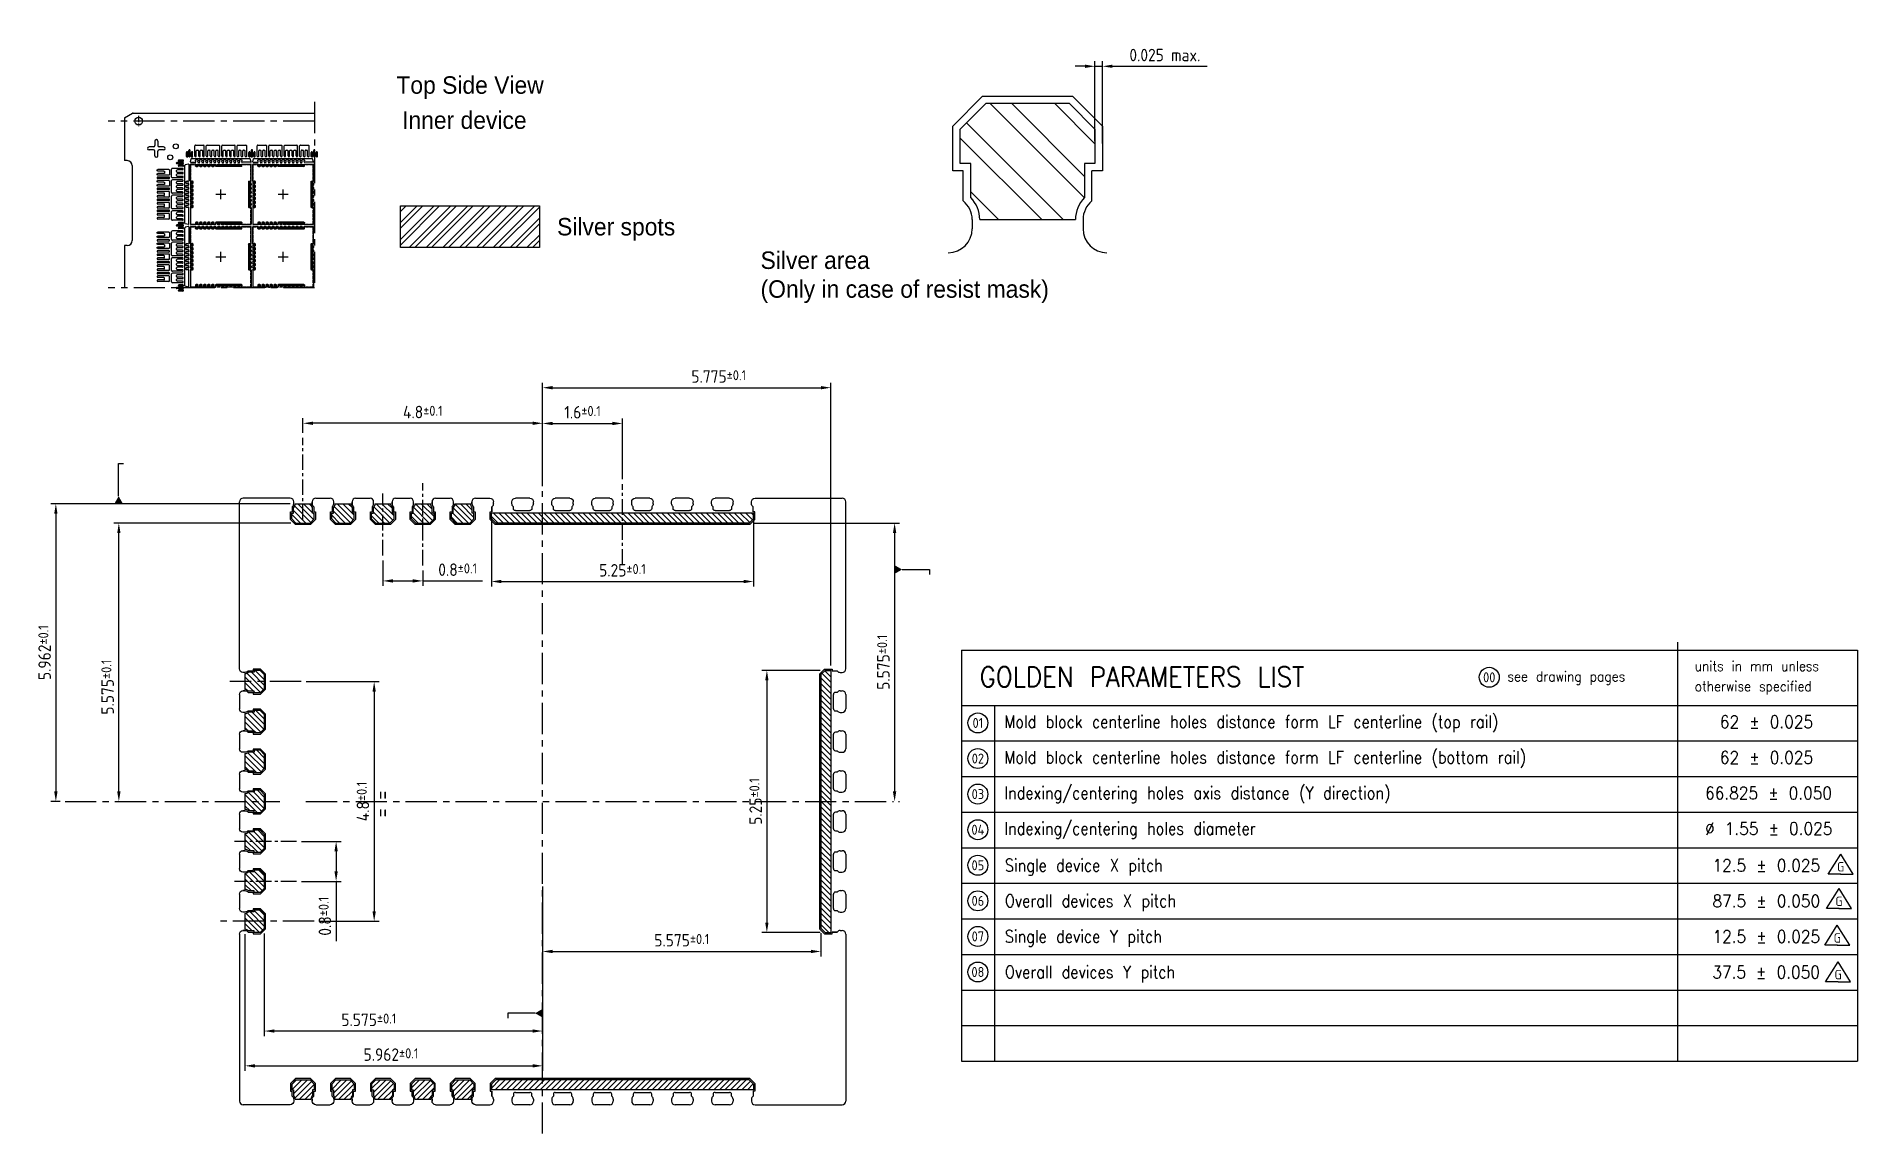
# Model space of a CAD drawing. Extents: x 1080 to 1444, y -13 to 207.
import ezdxf
from ezdxf import colors
from ezdxf.entities.mleader import LeaderData, LeaderLine
from ezdxf.enums import TextEntityAlignment as Align
from ezdxf.math import Vec2, Vec3

# ---------------------------------------------------------------- set-up
doc = ezdxf.new("R2010")
doc.units = 0
for name, pattern in [('AM_ISO02W050', [7.5, 6, -1.5]), ('AXES', [2, 1.25, -0.25, 0.25, -0.25]), ('CONTINU', [0])]:
    doc.linetypes.add(name, pattern=pattern)
for name, color, linetype, lineweight in [('AXIS', 4, 'AXES', 25), ('DIMENSIONS', 3, 'Continuous', 25), ('NOTES', 6, 'CONTINU', 25)]:
    doc.layers.add(name, color=color, linetype=linetype, lineweight=lineweight)
for name, color, linetype in [('bottom leadframe', 7, 'Continuous'), ('leadframe', 7, 'Continuous'), ('mold cavity', 45, 'Continuous'), ('Outline', 6, 'AM_ISO02W050'), ('silver', 9, 'Continuous'), ('top leadframe', 5, 'Continuous')]:
    doc.layers.add(name, color=color, linetype=linetype)
doc.styles.add('CONVERTER_1', font='txt.shx', dxfattribs={"width": 0.9})
doc.styles.get("Standard").update_dxf_attribs({"font": 'ISOCP.SHX', "bigfont": 'bigfont.shx'})
doc.dimstyles.new('ST standard$0', dxfattribs={"dimtxt": 2.5, "dimasz": 2, "dimexe": 1, "dimexo": 1, "dimgap": 1, "dimtad": 1, "dimdec": 3, "dimdsep": 46, "dimtxsty": 'STANDARD', "dimcen": 0, "dimclrd": 3, "dimclre": 3, "dimclrt": 1, "dimadec": 0, "dimazin": 2, "dimtol": 1, "dimtp": 0.1, "dimtm": 0.1, "dimtfac": 0.8, "dimtdec": 3, "dimtmove": 0, "dimatfit": 3, "dimfxl": 1, "dimtolj": 2, "dimlwd": -1, "dimlwe": -1, "dimarcsym": 1})

msp = doc.modelspace()

# ---------------------------------------------------------------- texts
at = {"layer": 'DIMENSIONS', "ltscale": 50}
for s, p in [('00', (1370.6388, 78.344)), ('01', (1268.1983, 69.2046)), ('02', (1268.1983, 62.0796)), ('03', (1268.1983, 54.9546)), ('04', (1268.1983, 47.8296)), ('05', (1268.1983, 40.7046)), ('06', (1268.1983, 33.5796)), ('07', (1268.1983, 26.4546)), ('08', (1268.1983, 19.3296))]:
    msp.add_text(s, height=2, dxfattribs=at).set_placement(p, align=Align.MIDDLE_CENTER)
msp.add_text('= =', height=3, rotation=90, dxfattribs=at).set_placement((1150.1951, 50.2765))
at = {"layer": 'NOTES', "style": 'CONVERTER_1'}
for s, height, width, p in [('GOLDEN PARAMETERS LIST', 4, 0.9, (1268.5485, 76.4479)), ('units in mm unless', 2, 0.9, (1411.8111, 79.6018)), ('see drawing pages', 2, 0.9, (1374.2974, 77.5128)), ('otherwise specified', 2, 0.9, (1411.8111, 75.5542)), ('Mold block centerline holes distance form LF centerline (top rail) ', 2.5, 0.85, (1273.5172, 68.2073)), ('62 ± 0.025', 2.5, 0.9, (1416.8441, 68.1704)), ('Mold block centerline holes distance form LF centerline (bottom rail) ', 2.5, 0.85, (1273.5172, 61.0823)), ('62 ± 0.025', 2.5, 0.9, (1416.8441, 61.0454)), ('Indexing/centering holes axis distance (Y direction) ', 2.5, 0.85, (1273.5172, 53.9573)), ('66.825 ± 0.050', 2.5, 0.9, (1413.8827, 53.9204)), ('Indexing/centering holes diameter ', 2.5, 0.85, (1273.5172, 46.8323)), ('%%C 1.55 ± 0.025', 2.5, 0.9, (1413.8827, 46.7954)), ('Single device X pitch ', 2.5, 0.85, (1273.6066, 39.4635)), ('12.5 ± 0.025', 2.5, 0.9, (1415.3599, 39.4266)), ('Overall devices X pitch ', 2.5, 0.85, (1273.6066, 32.3385)), ('87.5 ± 0.050', 2.5, 0.9, (1415.3599, 32.3016)), ('Single device Y pitch ', 2.5, 0.85, (1273.6066, 25.2135)), ('12.5 ± 0.025', 2.5, 0.9, (1415.3599, 25.1766)), ('Overall devices Y pitch ', 2.5, 0.85, (1273.6066, 18.0885)), ('37.5 ± 0.050', 2.5, 0.9, (1415.3202, 18.0516))]:
    msp.add_text(s, height=height, dxfattribs=dict(at, width=width)).set_placement(p)
at = {"layer": 'NOTES', "char_height": 3.5, "attachment_point": 1}
for s, width, insert in [('{\\fPMingLiU|b0|i0|c136|p18;Top Side View}', 42.869453, (1151.708, 198.7068)), ('{\\fPMingLiU|b0|i0|c0|p18;Inner device}', 42.869453, (1152.857, 191.6707)), ('{\\fPMingLiU|b0|i0|c0|p18;Silver spots}', 64.229018, (1183.9, 170.3345)), ('{\\fPMingLiU|b0|i0|c0|p18;Silver area}', 64.229018, (1224.663, 163.6247)), ('{\\fPMingLiU|b0|i0|c0|p18;(Only in case of resist mask)}', 83.861183, (1224.663, 157.856))]:
    msp.add_mtext_dynamic_manual_height_columns(s, width=width, gutter_width=12.5, heights=[0], dxfattribs=dict(at, insert=insert))

# ---------------------------------------------------------------- blocks, each defined once
blk = doc.blocks.new('silver on lead top new upper')
at = {"layer": 'silver', "ltscale": 50}
h = blk.add_hatch(dxfattribs=at)
h.set_pattern_fill('ANSI32', color=256, scale=0.96, angle=270)
h.set_pattern_definition([(315, (1509.569, -7024.408), (6.465784, 6.465784), []), (315, (1509.569, -7028.718), (6.465784, 6.465784), [])])
h.paths.add_polyline_path([(13.5, -5.12), (8.38, 0), (-8.38, 0), (-13.5, -5.12), (-13.5, -12), (-11.4, -12), (-11.4, -18.84, -0.196262), (-9.6, -23.25), (9.6, -23.25, -0.196262), (11.4, -18.84), (11.4, -12), (13.5, -12)])
at = {"layer": 'silver'}
blk.add_line((8.38, 0), (-8.38, 0), dxfattribs=at)
at = {"layer": 'silver', "ltscale": 50}
for p, q in [((8.38, 0), (13.5, -5.12)), ((-13.5, -5.12), (-8.38, 0)), ((-13.5, -12), (-13.5, -5.12)), ((13.5, -5.12), (13.5, -12)), ((-11.4, -12), (-13.5, -12)), ((-11.4, -18.84), (-11.4, -12)), ((11.4, -12), (11.4, -18.84)), ((13.5, -12), (11.4, -12)), ((-9.6, -23.25), (9.6, -23.25))]:
    blk.add_line(p, q, dxfattribs=at)
for centre, start, end in [((-15.9, -23.25), 0, 44.4153), ((15.9, -23.25), 135.5847, 180)]:
    blk.add_arc(centre, 6.3, start, end, dxfattribs=at)
blk = doc.blocks.new('*D8')
at = {"layer": 'Defpoints', "color": 0, "ltscale": 50, "transparency": 16777216}
for p in [(1291.66, 200.71), (1291.66, 184.69), (1293.16, 184.25)]:
    blk.add_point(p, dxfattribs=at)
at = {"layer": 'DIMENSIONS', "color": 3, "linetype": 'ByBlock', "ltscale": 50, "transparency": 16777216}
for p, q in [((1289.66, 200.71), (1287.66, 200.71)), ((1291.66, 185.69), (1291.66, 201.71)), ((1291.66, 200.71), (1293.16, 200.71)), ((1293.16, 185.25), (1293.16, 201.71)), ((1295.16, 200.71), (1314.16, 200.71))]:
    blk.add_line(p, q, dxfattribs=at)
at = {"layer": 'DIMENSIONS', "color": 3, "ltscale": 50, "transparency": 16777216}
for points in [[(1289.66, 201.04), (1289.66, 200.38), (1291.66, 200.71)], [(1295.16, 201.04), (1295.16, 200.38), (1293.16, 200.71)]]:
    blk.add_solid(points, dxfattribs=at)
at = {"layer": 'DIMENSIONS', "color": 1, "ltscale": 50, "transparency": 16777216, "insert": (1305.66, 202.96), "char_height": 2.5, "attachment_point": 5}
blk.add_mtext('\\A2;0.025 max.', dxfattribs=at)
blk = doc.blocks.new('*D11')
at = {"layer": 'Defpoints', "color": 0, "ltscale": 50, "transparency": 16777216}
for p in [(1222.4, 109.23), (1251.31, 53.48), (1251.52, 53.48)]:
    blk.add_point(p, dxfattribs=at)
at = {"layer": 'DIMENSIONS', "color": 3, "linetype": 'ByBlock', "ltscale": 50, "transparency": 16777216}
for p, q in [((1223.4, 109.23), (1252.52, 109.23)), ((1252.31, 53.48), (1252.52, 53.48))]:
    blk.add_line(p, q, dxfattribs=at)
at = {"layer": 'DIMENSIONS', "color": 3, "ltscale": 50, "transparency": 16777216}
blk.add_line((1251.52, 107.23), (1251.52, 55.48), dxfattribs=at)
for points in [[(1251.18, 107.23), (1251.85, 107.23), (1251.52, 109.23)], [(1251.18, 55.48), (1251.85, 55.48), (1251.52, 53.48)]]:
    blk.add_solid(points, dxfattribs=at)
at = {"layer": 'DIMENSIONS', "color": 1, "ltscale": 50, "transparency": 16777216, "insert": (1249.27, 81.35), "char_height": 2.5, "attachment_point": 5, "rotation": 90}
blk.add_mtext('\\A2;5.575{\\H2;±0.1}', dxfattribs=at)
blk = doc.blocks.new('*D12')
at = {"layer": 'Defpoints', "color": 0, "ltscale": 50, "transparency": 16777216}
for p in [(1096.11, 109.23), (1131.58, 109.23), (1096.11, 53.48)]:
    blk.add_point(p, dxfattribs=at)
at = {"layer": 'DIMENSIONS', "color": 3, "linetype": 'ByBlock', "ltscale": 50, "transparency": 16777216}
blk.add_line((1130.58, 109.23), (1095.11, 109.23), dxfattribs=at)
at = {"layer": 'DIMENSIONS', "color": 3, "ltscale": 50, "transparency": 16777216}
blk.add_line((1096.11, 55.48), (1096.11, 107.23), dxfattribs=at)
for points in [[(1095.78, 107.23), (1096.45, 107.23), (1096.11, 109.23)], [(1095.78, 55.48), (1096.45, 55.48), (1096.11, 53.48)]]:
    blk.add_solid(points, dxfattribs=at)
at = {"layer": 'DIMENSIONS', "color": 1, "ltscale": 50, "transparency": 16777216, "insert": (1093.86, 76.38), "char_height": 2.5, "attachment_point": 5, "rotation": 90}
blk.add_mtext('\\A2;5.575{\\H2;±0.1}', dxfattribs=at)
blk = doc.blocks.new('*D13')
at = {"layer": 'Defpoints', "color": 0, "ltscale": 50, "transparency": 16777216}
for p in [(1238.75, 136.34), (1181, 115.61), (1238.75, 79.73)]:
    blk.add_point(p, dxfattribs=at)
at = {"layer": 'DIMENSIONS', "color": 3, "linetype": 'ByBlock', "ltscale": 50, "transparency": 16777216}
for p, q in [((1181, 116.61), (1181, 137.34)), ((1238.75, 80.73), (1238.75, 137.34))]:
    blk.add_line(p, q, dxfattribs=at)
at = {"layer": 'DIMENSIONS', "color": 3, "ltscale": 50, "transparency": 16777216}
blk.add_line((1183, 136.34), (1236.75, 136.34), dxfattribs=at)
for points in [[(1183, 136.68), (1183, 136.01), (1181, 136.34)], [(1236.75, 136.68), (1236.75, 136.01), (1238.75, 136.34)]]:
    blk.add_solid(points, dxfattribs=at)
at = {"layer": 'DIMENSIONS', "color": 1, "ltscale": 50, "transparency": 16777216, "insert": (1216.28, 138.59), "char_height": 2.5, "attachment_point": 5}
blk.add_mtext('\\A2;5.775{\\H2;±0.1}', dxfattribs=at)
blk = doc.blocks.new('*D14')
at = {"layer": 'Defpoints', "color": 0, "ltscale": 50, "transparency": 16777216}
for p in [(1133, 129.22), (1133, 126.33), (1181, 115.61)]:
    blk.add_point(p, dxfattribs=at)
at = {"layer": 'DIMENSIONS', "color": 3, "linetype": 'ByBlock', "ltscale": 50, "transparency": 16777216}
for p, q in [((1133, 127.33), (1133, 130.22)), ((1181, 116.61), (1181, 130.22))]:
    blk.add_line(p, q, dxfattribs=at)
at = {"layer": 'DIMENSIONS', "color": 3, "ltscale": 50, "transparency": 16777216}
blk.add_line((1179, 129.22), (1135, 129.22), dxfattribs=at)
for points in [[(1135, 129.55), (1135, 128.88), (1133, 129.22)], [(1179, 129.55), (1179, 128.88), (1181, 129.22)]]:
    blk.add_solid(points, dxfattribs=at)
at = {"layer": 'DIMENSIONS', "color": 1, "ltscale": 50, "transparency": 16777216, "insert": (1157, 131.47), "char_height": 2.5, "attachment_point": 5}
blk.add_mtext('\\A2;4.8{\\H2;±0.1}', dxfattribs=at)
blk = doc.blocks.new('*D15')
at = {"layer": 'Defpoints', "color": 0, "ltscale": 50, "transparency": 16777216}
for p in [(1121.38, 27.88), (1181, 26.01), (1181, 0.54)]:
    blk.add_point(p, dxfattribs=at)
at = {"layer": 'DIMENSIONS', "color": 3, "linetype": 'ByBlock', "ltscale": 50, "transparency": 16777216}
for p, q in [((1121.38, 26.88), (1121.38, -0.46)), ((1181, 25.01), (1181, -0.46))]:
    blk.add_line(p, q, dxfattribs=at)
at = {"layer": 'DIMENSIONS', "color": 3, "ltscale": 50, "transparency": 16777216}
blk.add_line((1123.38, 0.54), (1179, 0.54), dxfattribs=at)
for points in [[(1123.38, 0.87), (1123.38, 0.2), (1121.38, 0.54)], [(1179, 0.87), (1179, 0.2), (1181, 0.54)]]:
    blk.add_solid(points, dxfattribs=at)
at = {"layer": 'DIMENSIONS', "color": 1, "ltscale": 50, "transparency": 16777216, "insert": (1150.63, 2.79), "char_height": 2.5, "attachment_point": 5}
blk.add_mtext('\\A2;5.962{\\H2;±0.1}', dxfattribs=at)
blk = doc.blocks.new('*D16')
at = {"layer": 'Defpoints', "color": 0, "ltscale": 50, "transparency": 16777216}
for p in [(1132.63, 77.48), (1135.23, 29.48), (1147.26, 29.48)]:
    blk.add_point(p, dxfattribs=at)
at = {"layer": 'DIMENSIONS', "color": 3, "linetype": 'ByBlock', "ltscale": 50, "transparency": 16777216}
for p, q in [((1133.63, 77.48), (1148.26, 77.48)), ((1136.23, 29.48), (1148.26, 29.48))]:
    blk.add_line(p, q, dxfattribs=at)
at = {"layer": 'DIMENSIONS', "color": 3, "ltscale": 50, "transparency": 16777216}
blk.add_line((1147.26, 75.48), (1147.26, 31.48), dxfattribs=at)
for points in [[(1146.93, 75.48), (1147.59, 75.48), (1147.26, 77.48)], [(1146.93, 31.48), (1147.59, 31.48), (1147.26, 29.48)]]:
    blk.add_solid(points, dxfattribs=at)
at = {"layer": 'DIMENSIONS', "color": 1, "ltscale": 50, "transparency": 16777216, "insert": (1145.01, 53.48), "char_height": 2.5, "attachment_point": 5, "rotation": 90}
blk.add_mtext('\\A2;4.8{\\H2;±0.1}', dxfattribs=at)
blk = doc.blocks.new('_DatumFilled')
at = {"color": 0, "linetype": 'ByBlock'}
blk.add_solid([(0, 0.58), (-1, 0), (0, -0.58)], dxfattribs=at)
blk = doc.blocks.new('lead top new 1')
at = {"layer": 'top leadframe', "ltscale": 50}
for p, q in [((0.015, 0.423), (0.115, 0.523)), ((0.115, 0.523), (0.415, 0.523)), ((0.415, 0.523), (0.515, 0.423)), ((0.015, 0.273), (0.015, 0.423)), ((0.515, 0.423), (0.515, 0.273)), ((0.05, 0.273), (0.015, 0.273)), ((0.05, 0.173), (0.05, 0.273)), ((0.48, 0.173), (0.48, 0.273)), ((0.515, 0.273), (0.48, 0.273)), ((0.08, 0.1106), (0.08, 0.08)), ((0.45, 0.1106), (0.45, 0.08))]:
    blk.add_line(p, q, dxfattribs=at)
for centre, start, end in [((0, 0.1106), 0, 51.31781), ((0.53, 0.1106), 128.68219, 180), ((0, 0.08), 270, 0), ((0.53, 0.08), 180, 270)]:
    blk.add_arc(centre, 0.08, start, end, dxfattribs=at)
blk = doc.blocks.new('*D20')
at = {"layer": 'Defpoints', "color": 0, "ltscale": 50, "transparency": 16777216}
for p in [(1181, 29.5), (1125.25, 28.06), (1125.25, 7.51)]:
    blk.add_point(p, dxfattribs=at)
at = {"layer": 'DIMENSIONS', "color": 3, "linetype": 'ByBlock', "ltscale": 50, "transparency": 16777216}
for p, q in [((1125.25, 27.06), (1125.25, 6.51)), ((1181, 28.5), (1181, 6.51))]:
    blk.add_line(p, q, dxfattribs=at)
at = {"layer": 'DIMENSIONS', "color": 3, "ltscale": 50, "transparency": 16777216}
blk.add_line((1179, 7.51), (1127.25, 7.51), dxfattribs=at)
for points in [[(1127.25, 7.84), (1127.25, 7.18), (1125.25, 7.51)], [(1179, 7.84), (1179, 7.18), (1181, 7.51)]]:
    blk.add_solid(points, dxfattribs=at)
at = {"layer": 'DIMENSIONS', "color": 1, "ltscale": 50, "transparency": 16777216, "insert": (1146.19, 9.76), "char_height": 2.5, "attachment_point": 5}
blk.add_mtext('\\A2;5.575{\\H2;±0.1}', dxfattribs=at)
blk = doc.blocks.new('*D21')
at = {"layer": 'Defpoints', "color": 0, "ltscale": 50, "transparency": 16777216}
for p in [(1170.75, 111.23), (1223.25, 111.23), (1223.25, 97.53)]:
    blk.add_point(p, dxfattribs=at)
at = {"layer": 'DIMENSIONS', "color": 3, "linetype": 'ByBlock', "ltscale": 50, "transparency": 16777216}
for p, q in [((1170.75, 110.23), (1170.75, 96.53)), ((1223.25, 110.23), (1223.25, 96.53))]:
    blk.add_line(p, q, dxfattribs=at)
at = {"layer": 'DIMENSIONS', "color": 3, "ltscale": 50, "transparency": 16777216}
blk.add_line((1172.75, 97.53), (1221.25, 97.53), dxfattribs=at)
for points in [[(1172.75, 97.87), (1172.75, 97.2), (1170.75, 97.53)], [(1221.25, 97.87), (1221.25, 97.2), (1223.25, 97.53)]]:
    blk.add_solid(points, dxfattribs=at)
at = {"layer": 'DIMENSIONS', "color": 1, "ltscale": 50, "transparency": 16777216, "insert": (1197, 99.78), "char_height": 2.5, "attachment_point": 5}
blk.add_mtext('\\A2;5.25{\\H2;±0.1}', dxfattribs=at)
blk = doc.blocks.new('*D22')
at = {"layer": 'Defpoints', "color": 0, "ltscale": 50, "transparency": 16777216}
for p in [(1197, 129.18), (1181, 126.98), (1197, 117.05)]:
    blk.add_point(p, dxfattribs=at)
at = {"layer": 'DIMENSIONS', "color": 3, "linetype": 'ByBlock', "ltscale": 50, "transparency": 16777216}
for p, q in [((1181, 127.98), (1181, 130.18)), ((1197, 118.05), (1197, 130.18))]:
    blk.add_line(p, q, dxfattribs=at)
at = {"layer": 'DIMENSIONS', "color": 3, "ltscale": 50, "transparency": 16777216}
blk.add_line((1183, 129.18), (1195, 129.18), dxfattribs=at)
for points in [[(1183, 129.51), (1183, 128.84), (1181, 129.18)], [(1195, 129.51), (1195, 128.84), (1197, 129.18)]]:
    blk.add_solid(points, dxfattribs=at)
at = {"layer": 'DIMENSIONS', "color": 1, "ltscale": 50, "transparency": 16777216, "insert": (1189, 131.43), "char_height": 2.5, "attachment_point": 5}
blk.add_mtext('\\A2;1.6{\\H2;±0.1}', dxfattribs=at)
blk = doc.blocks.new('*D23')
at = {"layer": 'Defpoints', "color": 0, "ltscale": 50, "transparency": 16777216}
for p in [(1149, 102.77), (1157, 100.74), (1157, 97.65)]:
    blk.add_point(p, dxfattribs=at)
at = {"layer": 'DIMENSIONS', "color": 3, "linetype": 'ByBlock', "ltscale": 50, "transparency": 16777216}
for p, q in [((1149, 101.77), (1149, 96.65)), ((1157, 99.74), (1157, 96.65))]:
    blk.add_line(p, q, dxfattribs=at)
at = {"layer": 'DIMENSIONS', "color": 3, "ltscale": 50, "transparency": 16777216}
for p, q in [((1151, 97.65), (1155, 97.65)), ((1157, 97.65), (1168.98, 97.65))]:
    blk.add_line(p, q, dxfattribs=at)
for points in [[(1151, 97.99), (1151, 97.32), (1149, 97.65)], [(1155, 97.99), (1155, 97.32), (1157, 97.65)]]:
    blk.add_solid(points, dxfattribs=at)
at = {"layer": 'DIMENSIONS', "color": 1, "ltscale": 50, "transparency": 16777216, "insert": (1163.99, 99.9), "char_height": 2.5, "attachment_point": 5}
blk.add_mtext('\\A2;0.8{\\H2;±0.1}', dxfattribs=at)
blk = doc.blocks.new('*D24')
at = {"layer": 'Defpoints', "color": 0, "ltscale": 50, "transparency": 16777216}
for p in [(1131.71, 45.48), (1131.71, 37.48), (1139.64, 37.48)]:
    blk.add_point(p, dxfattribs=at)
at = {"layer": 'DIMENSIONS', "color": 3, "linetype": 'ByBlock', "ltscale": 50, "transparency": 16777216}
for p, q in [((1132.71, 45.48), (1140.64, 45.48)), ((1132.71, 37.48), (1140.64, 37.48))]:
    blk.add_line(p, q, dxfattribs=at)
at = {"layer": 'DIMENSIONS', "color": 3, "ltscale": 50, "transparency": 16777216}
for p, q in [((1139.64, 43.48), (1139.64, 39.48)), ((1139.64, 37.48), (1139.64, 25.5))]:
    blk.add_line(p, q, dxfattribs=at)
for points in [[(1139.3, 43.48), (1139.97, 43.48), (1139.64, 45.48)], [(1139.3, 39.48), (1139.97, 39.48), (1139.64, 37.48)]]:
    blk.add_solid(points, dxfattribs=at)
at = {"layer": 'DIMENSIONS', "color": 1, "ltscale": 50, "transparency": 16777216, "insert": (1137.39, 30.49), "char_height": 2.5, "attachment_point": 5, "rotation": 90}
blk.add_mtext('\\A2;0.8{\\H2;±0.1}', dxfattribs=at)
blk = doc.blocks.new('top fiducial')
at = {"layer": 'top leadframe', "ltscale": 50}
for p, q in [((1.16, 0.12), (-0.06, 0.12)), ((1.16, 0.62), (0.34, 0.62)), ((1.16, 0.38), (0.34, 0.38)), ((1.16, -0.12), (-0.06, -0.12)), ((1.16, -0.38), (0.34, -0.38)), ((1.16, -0.62), (0.34, -0.62))]:
    blk.add_line(p, q, dxfattribs=at)
for centre, start, end in [((-0.06, 0), 90, 270), ((0.34, 0.5), 90, 270), ((1.16, 0.5), 270, 90), ((1.16, 0), 270, 90), ((0.34, -0.5), 90, 270), ((1.16, -0.5), 270, 90)]:
    blk.add_arc(centre, 0.125, start, end, dxfattribs=at)
blk = doc.blocks.new('12x12 outline')
at = {"layer": 'AXIS', "ltscale": 50}
for p, q in [((0, -1.05), (0, 0.95)), ((-1, -0.05), (1, -0.05))]:
    blk.add_line(p, q, dxfattribs=at)
at = {"layer": 'Outline', "ltscale": 0.1}
for p, q in [((-6, -6.05), (-6, 5.95)), ((-6, 5.95), (6, 5.95)), ((6, -6.05), (6, 5.95)), ((-6, -6.05), (6, -6.05))]:
    blk.add_line(p, q, dxfattribs=at)
at = {"layer": 'top leadframe', "ltscale": 50}
blk.add_line((0, -0.05), (0, -0.05), dxfattribs=at)
blk = doc.blocks.new('external slots vertical A')
at = {"layer": 'top leadframe'}
for p, q in [((0, -1.2), (0, 1.2)), ((2.17, 1.35), (0.15, 1.35)), ((1, 0.7), (1, 0.9)), ((1, -0.1), (1, 0.1)), ((2.17, 1.05), (1.15, 1.05)), ((2.17, 0.55), (1.15, 0.55)), ((2.17, 0.25), (1.15, 0.25)), ((2.17, -1.35), (0.15, -1.35)), ((1, -0.9), (1, -0.7)), ((2.17, -0.25), (1.15, -0.25)), ((2.17, -0.55), (1.15, -0.55)), ((2.17, -1.05), (1.15, -1.05))]:
    blk.add_line(p, q, dxfattribs=at)
for centre, start, end in [((0.15, 1.2), 90, 180), ((1.15, 0.9), 90, 180), ((1.15, 0.7), 180, 270), ((1.15, 0.1), 90, 180), ((2.17, 1.2), 270, 90), ((2.17, 0.4), 270, 90), ((0.15, -1.2), 180, 270), ((1.15, -0.1), 180, 270), ((1.15, -0.7), 90, 180), ((1.15, -0.9), 180, 270), ((2.17, -0.4), 270, 90), ((2.17, -1.2), 270, 90)]:
    blk.add_arc(centre, 0.15, start, end, dxfattribs=at)
blk = doc.blocks.new('lead top horizhontal small')
at = {"layer": 'top leadframe'}
for p, q in [((-0.8, 0), (0.8, 0)), ((-0.95, -2.175), (-0.95, -0.15)), ((-0.65, -2.175), (-0.65, -1.15)), ((-0.5, -1), (-0.3, -1)), ((-0.15, -2.175), (-0.15, -1.15)), ((0.15, -2.175), (0.15, -1.15)), ((0.3, -1), (0.5, -1)), ((0.65, -2.175), (0.65, -1.15)), ((0.95, -2.175), (0.95, -0.15))]:
    blk.add_line(p, q, dxfattribs=at)
for centre, start, end in [((-0.8, -0.15), 90, 180), ((0.8, -0.15), 0, 90), ((-0.8, -2.175), 180, 0), ((-0.5, -1.15), 90, 180), ((-0.3, -1.15), 360, 90), ((0, -2.175), 180, 0), ((0.3, -1.15), 90, 180), ((0.5, -1.15), 0, 90), ((0.8, -2.175), 180, 0)]:
    blk.add_arc(centre, 0.15, start, end, dxfattribs=at)
blk = doc.blocks.new('lead top horizhontal new A')
at = {"layer": 'leadframe', "xscale": -1, "rotation": 180}
for p in [(-29.5, 6.7), (-21, 6.7)]:
    blk.add_blockref('lead top horizhontal small', p, dxfattribs=at)
at = {"layer": 'top leadframe', "ltscale": 50, "xscale": -1, "rotation": 270}
for p in [(-26.8, 6.7), (-23.7, 6.7)]:
    blk.add_blockref('external slots vertical A', p, dxfattribs=at)
blk = doc.blocks.new('lead top horizhontal 12x12')
at = {"layer": 'top leadframe', "ltscale": 50}
for p, q in [((-5.81, 0), (5.81, 0)), ((-6.02, -0.75), (-5.06, -0.75)), ((-4.53, -0.75), (-4.26, -0.75)), ((-3.73, -0.75), (-3.46, -0.75)), ((-2.93, -0.75), (-2.66, -0.75)), ((-2.13, -0.75), (-1.86, -0.75)), ((-1.33, -0.75), (-1.06, -0.75)), ((-0.53, -0.75), (-0.26, -0.75)), ((0.27, -0.75), (0.54, -0.75)), ((1.07, -0.75), (1.34, -0.75)), ((1.87, -0.75), (2.14, -0.75)), ((2.67, -0.75), (2.94, -0.75)), ((3.47, -0.75), (3.74, -0.75)), ((6.02, -0.75), (4.27, -0.75))]:
    blk.add_line(p, q, dxfattribs=at)
at = {"layer": 'top leadframe'}
for p, q in [((-6.07, -0.68), (-5.91, -0.07)), ((6.07, -0.68), (5.91, -0.07))]:
    blk.add_line(p, q, dxfattribs=at)
for centre, radius, start, end in [((-5.81, -0.1), 0.1, 90, 165), ((5.81, -0.1), 0.1, 15, 90), ((-6.02, -0.7), 0.05, 165, 270), ((6.02, -0.7), 0.05, 270, 15)]:
    blk.add_arc(centre, radius, start, end, dxfattribs=at)
at = {"layer": 'leadframe', "ltscale": 50}
for p in [(-5.06, -0.75), (-4.26, -0.75)]:
    blk.add_blockref('lead top new 1', p, dxfattribs=at)
at = {"layer": 'top leadframe', "ltscale": 50}
for p in [(-3.46, -0.75), (-2.66, -0.75), (-1.86, -0.75), (-1.06, -0.75), (-0.26, -0.75), (0.54, -0.75), (1.34, -0.75), (2.14, -0.75), (2.94, -0.75), (3.74, -0.75)]:
    blk.add_blockref('lead top new 1', p, dxfattribs=at)
blk = doc.blocks.new('external slots vertical B')
at = {"layer": 'NOTES'}
blk.add_line((-0.15, 0.55), (-2.375, 0.55), dxfattribs=at)
at = {"layer": 'top leadframe'}
for p, q in [((-0.15, 0.55), (-2.375, 0.55)), ((-1.15, 0.25), (-2.375, 0.25)), ((-1, -0.1), (-1, 0.1)), ((0, -0.4), (0, 0.4)), ((-1.15, -0.25), (-2.375, -0.25)), ((-0.15, -0.55), (-2.375, -0.55))]:
    blk.add_line(p, q, dxfattribs=at)
for centre, start, end in [((-2.375, 0.4), 90, 270), ((-1.15, 0.1), 0, 90), ((-0.15, 0.4), 0, 90), ((-2.375, -0.4), 90, 270), ((-1.15, -0.1), 270, 0), ((-0.15, -0.4), 270, 0)]:
    blk.add_arc(centre, 0.15, start, end, dxfattribs=at)
blk = doc.blocks.new('external slots vertical C')
at = {"layer": 'top leadframe'}
for p, q in [((-0.15, 0.19), (-2.38, 0.19)), ((-0.15, -0.11), (-2.38, -0.11))]:
    blk.add_line(p, q, dxfattribs=at)
for centre, start, end in [((-2.38, 0.04), 90, 270), ((-0.15, 0.04), 270, 90)]:
    blk.add_arc(centre, 0.15, start, end, dxfattribs=at)
blk = doc.blocks.new('external slots vertical')
at = {"layer": 'AXIS', "xscale": -1, "rotation": 180}
for p in [(-37.79, 124.5), (-37.79, 122.3)]:
    blk.add_blockref('external slots vertical B', p, dxfattribs=at)
at = {"layer": 'AXIS'}
for name, p in [('external slots vertical C', (-37.79, 123.36)), ('external slots vertical C', (-37.79, 121.16)), ('external slots vertical B', (-37.79, 120.1)), ('external slots vertical A', (-37.39, 121.65)), ('external slots vertical C', (-37.79, 118.96)), ('external slots vertical B', (-37.79, 117.9)), ('external slots vertical C', (-37.79, 116.76)), ('external slots vertical A', (-37.39, 118.55)), ('external slots vertical B', (-37.79, 115.7))]:
    blk.add_blockref(name, p, dxfattribs=at)
at = {"layer": 'leadframe', "ltscale": 50, "rotation": 90}
for p in [(-37.39, 124.35), (-37.39, 115.85)]:
    blk.add_blockref('lead top horizhontal small', p, dxfattribs=at)
blk = doc.blocks.new('leadframe top 12x12 vertical')
at = {"layer": 'top leadframe', "ltscale": 50}
for p, q in [((0, -5.81), (0, 5.81)), ((0.75, 6.02), (0.75, 2.67)), ((0.75, 1.87), (0.75, 2.14)), ((0.75, 1.07), (0.75, 1.34)), ((0.75, 0.27), (0.75, 0.54)), ((0.75, -0.53), (0.75, -0.26)), ((0.75, -1.33), (0.75, -1.06)), ((0.75, -2.13), (0.75, -1.86)), ((0.75, -6.02), (0.75, -2.66))]:
    blk.add_line(p, q, dxfattribs=at)
at = {"layer": 'top leadframe'}
for p, q in [((0.68, 6.07), (0.07, 5.91)), ((0.68, -6.07), (0.07, -5.91))]:
    blk.add_line(p, q, dxfattribs=at)
for centre, radius, start, end in [((0.1, 5.81), 0.1, 105, 180), ((0.7, 6.02), 0.05, 0, 105), ((0.1, -5.81), 0.1, 180, 255), ((0.7, -6.02), 0.05, 255, 360)]:
    blk.add_arc(centre, radius, start, end, dxfattribs=at)
at = {"layer": 'top leadframe', "ltscale": 50, "rotation": 90.00000000000003}
for p in [(0.75, 2.14), (0.75, 1.34), (0.75, 0.54), (0.75, -0.26), (0.75, -1.06), (0.75, -1.86), (0.75, -2.66)]:
    blk.add_blockref('lead top new 1', p, dxfattribs=at)
blk = doc.blocks.new('lead top new 1 hor')
at = {"layer": 'bottom leadframe', "ltscale": 50}
for p, q in [((-0.072, 0.08), (-0.111, 0.08)), ((-0.111, 0.08), (-0.08, 0.08))]:
    blk.add_line(p, q, dxfattribs=at)
blk.add_arc((-0.111, 0), 0.08, 90, 141.3178, dxfattribs=at)
at = {"layer": 'top leadframe', "ltscale": 50}
for p, q in [((-0.523, 0.415), (-0.423, 0.515)), ((-0.523, 0.115), (-0.523, 0.415)), ((-0.423, 0.515), (-0.273, 0.515)), ((-0.273, 0.515), (-0.273, 0.48)), ((-0.173, 0.48), (-0.273, 0.48)), ((-0.111, 0.45), (-0.071, 0.45)), ((-0.423, 0.015), (-0.523, 0.115)), ((-0.273, 0.015), (-0.423, 0.015)), ((-0.173, 0.05), (-0.273, 0.05)), ((-0.273, 0.05), (-0.273, 0.015)), ((-0.111, 0.08), (-0.071, 0.08))]:
    blk.add_line(p, q, dxfattribs=at)
for centre, radius, start, end in [((-0.111, 0.53), 0.08, 218.6822, 270), ((-0.071, 0.52), 0.07, 270, 0), ((-0.111, 0), 0.08, 90, 141.3178), ((-0.071, 0.01), 0.07, 0, 90)]:
    blk.add_arc(centre, radius, start, end, dxfattribs=at)
blk = doc.blocks.new('silver on lead')
at = {"layer": 'silver', "ltscale": 50}
h = blk.add_hatch(dxfattribs=at)
h.set_pattern_fill('ANSI31', color=256, scale=0.025)
h.set_pattern_definition([(45, (1182.793325, -72.55297), (-0.056126601, 0.056126601), [])])
h.paths.add_polyline_path([(0.225, -0.108), (0.142, -0.025), (-0.142, -0.025), (-0.225, -0.108), (-0.225, -0.225), (-0.19, -0.225), (-0.19, -0.339, -0.196262), (-0.16, -0.412), (0.16, -0.412, -0.196262), (0.19, -0.339), (0.19, -0.225), (0.225, -0.225)])
for p, q in [((-0.142, -0.025), (-0.225, -0.108)), ((-0.225, -0.108), (-0.225, -0.225)), ((-0.225, -0.225), (-0.19, -0.225)), ((-0.19, -0.225), (-0.19, -0.339)), ((-0.142, -0.025), (0.142, -0.025)), ((0.142, -0.025), (0.225, -0.108)), ((0.225, -0.225), (0.19, -0.225)), ((0.19, -0.225), (0.19, -0.339)), ((0.225, -0.108), (0.225, -0.225)), ((-0.16, -0.412), (0.16, -0.412))]:
    blk.add_line(p, q, dxfattribs=at)
for centre, start, end in [((-0.265, -0.412), 0, 44.4153), ((0.265, -0.412), 135.5847, 180)]:
    blk.add_arc(centre, 0.105, start, end, dxfattribs=at)
blk = doc.blocks.new('power bar')
at = {"layer": 'leadframe', "ltscale": 50}
h = blk.add_hatch(dxfattribs=at)
h.set_pattern_fill('ANSI31', color=256, scale=0.025)
h.set_pattern_definition([(45, (178.85192, -110.24927), (-0.0561266, 0.0561266), [])])
h.paths.add_polyline_path([(2.625, -0.11), (2.54, -0.025), (-2.54, -0.025), (-2.625, -0.11), (-2.625, -0.225), (2.625, -0.225)])
for p, q in [((-2.54, -0.025), (-2.625, -0.11)), ((-2.625, -0.11), (-2.625, -0.225)), ((2.625, -0.225), (-2.625, -0.225)), ((2.54, -0.025), (-2.54, -0.025)), ((2.54, -0.025), (2.625, -0.11)), ((2.625, -0.11), (2.625, -0.225))]:
    blk.add_line(p, q, dxfattribs=at)
at = {"layer": 'top leadframe', "ltscale": 50}
for p, q in [((-2.55, 0), (-2.65, -0.1)), ((2.55, 0), (-2.55, 0)), ((2.55, 0), (2.65, -0.1)), ((-2.65, -0.1), (-2.65, -0.25)), ((-2.65, -0.25), (-2.615, -0.25)), ((-2.65, -0.25), (-2.615, -0.25)), ((-2.65, -0.25), (-2.615, -0.25)), ((-2.615, -0.35), (-2.615, -0.25)), ((-2.615, -0.25), (-2.615, -0.35)), ((-2.185, -0.316), (-2.185, -0.35)), ((-2.145, -0.276), (-1.855, -0.276)), ((-1.815, -0.35), (-1.815, -0.316)), ((-1.385, -0.316), (-1.385, -0.35)), ((-1.345, -0.276), (-1.055, -0.276)), ((-1.015, -0.35), (-1.015, -0.316)), ((-0.585, -0.316), (-0.585, -0.35)), ((-0.545, -0.276), (-0.255, -0.276)), ((-0.215, -0.35), (-0.215, -0.316)), ((0.215, -0.316), (0.215, -0.35)), ((0.255, -0.276), (0.545, -0.276)), ((0.585, -0.35), (0.585, -0.316)), ((1.015, -0.316), (1.015, -0.35)), ((1.055, -0.276), (1.345, -0.276)), ((1.385, -0.35), (1.385, -0.316)), ((1.815, -0.316), (1.815, -0.35)), ((1.855, -0.276), (2.145, -0.276)), ((2.185, -0.35), (2.185, -0.316)), ((2.65, -0.25), (2.615, -0.25)), ((2.65, -0.25), (2.615, -0.25)), ((2.615, -0.25), (2.615, -0.35)), ((2.65, -0.1), (2.65, -0.25)), ((-2.585, -0.412, 0), (-2.585, -0.443, 0)), ((-2.585, -0.412), (-2.585, -0.453)), ((-2.215, -0.413), (-2.215, -0.453)), ((-1.855, -0.523), (-2.145, -0.523)), ((-1.785, -0.412, 0), (-1.785, -0.443, 0)), ((-1.785, -0.413), (-1.785, -0.453)), ((-1.415, -0.413), (-1.415, -0.453)), ((-1.055, -0.523), (-1.345, -0.523)), ((-0.985, -0.412, 0), (-0.985, -0.443, 0)), ((-0.985, -0.413), (-0.985, -0.453)), ((-0.615, -0.413), (-0.615, -0.453)), ((-0.255, -0.523), (-0.545, -0.523)), ((-0.185, -0.412, 0), (-0.185, -0.443, 0)), ((-0.185, -0.413), (-0.185, -0.453)), ((0.185, -0.413), (0.185, -0.453)), ((0.545, -0.523), (0.255, -0.523)), ((0.615, -0.412, 0), (0.615, -0.443, 0)), ((0.615, -0.413), (0.615, -0.453)), ((0.985, -0.413), (0.985, -0.453)), ((1.345, -0.523), (1.055, -0.523)), ((1.415, -0.412, 0), (1.415, -0.443, 0)), ((1.415, -0.413), (1.415, -0.453)), ((1.785, -0.413), (1.785, -0.453)), ((2.145, -0.523), (1.855, -0.523)), ((2.215, -0.412, 0), (2.215, -0.443, 0)), ((2.215, -0.413), (2.215, -0.453)), ((2.585, -0.412), (2.585, -0.453, 0))]:
    blk.add_line(p, q, dxfattribs=at)
for centre, radius, start, end in [((-2.665, -0.412), 0.08, 0, 51.3178), ((-2.135, -0.412), 0.08, 128.6822, 180), ((-2.145, -0.316), 0.04, 90, 180), ((-1.855, -0.316), 0.04, 0, 90), ((-1.865, -0.412, 0), 0.08, 0, 51.3178), ((-1.335, -0.412), 0.08, 128.6822, 180), ((-1.345, -0.316), 0.04, 90, 180), ((-1.055, -0.316), 0.04, 0, 90), ((-1.065, -0.412, 0), 0.08, 0, 51.3178), ((-0.535, -0.412), 0.08, 128.6822, 180), ((-0.545, -0.316), 0.04, 90, 180), ((-0.255, -0.316), 0.04, 0, 90), ((-0.265, -0.412, 0), 0.08, 0, 51.3178), ((0.265, -0.412), 0.08, 128.6822, 180), ((0.255, -0.316), 0.04, 90, 180), ((0.545, -0.316), 0.04, 0, 90), ((0.535, -0.412, 0), 0.08, 0, 51.3178), ((1.065, -0.412), 0.08, 128.6822, 180), ((1.055, -0.316), 0.04, 90, 180), ((1.345, -0.316), 0.04, 0, 90), ((1.335, -0.412, 0), 0.08, 0, 51.3178), ((1.865, -0.412), 0.08, 128.6822, 180), ((1.855, -0.316), 0.04, 90, 180), ((2.145, -0.316), 0.04, 0, 90), ((2.135, -0.412, 0), 0.08, 0, 51.3178), ((2.665, -0.412), 0.08, 128.6822, 180), ((-2.655, -0.453), 0.07, 270, 0), ((-2.145, -0.453), 0.07, 180, 270), ((-1.855, -0.453), 0.07, 270, 0), ((-1.345, -0.453), 0.07, 180, 270), ((-1.055, -0.453), 0.07, 270, 0), ((-0.545, -0.453), 0.07, 180, 270), ((-0.255, -0.453), 0.07, 270, 0), ((0.255, -0.453), 0.07, 180, 270), ((0.545, -0.453), 0.07, 270, 0), ((1.055, -0.453), 0.07, 180, 270), ((1.345, -0.453), 0.07, 270, 0), ((1.855, -0.453), 0.07, 180, 270), ((2.145, -0.453), 0.07, 270, 0), ((2.655, -0.453), 0.07, 180, 270)]:
    blk.add_arc(centre, radius, start, end, dxfattribs=at)
blk = doc.blocks.new('leadframe top 12x12')
at = {"layer": 'top leadframe', "ltscale": 50}
for p, q in [((-6.073, 2.655), (-6.073, 6.001)), ((-5.055, 6.072), (-6.001, 6.072)), ((-4.545, 6.072), (-4.255, 6.072)), ((-3.745, 6.072), (-3.455, 6.072)), ((-2.945, 6.072), (-2.655, 6.072)), ((-2.145, 6.072), (-1.855, 6.072)), ((-1.345, 6.072), (-1.055, 6.072)), ((4.255, 6.072), (6, 6.072)), ((6.072, 2.655), (6.072, 6)), ((-6.073, 2.145), (-6.073, 1.855)), ((-6.073, 1.345), (-6.073, 1.055)), ((-6.073, 0.545), (-6.073, 0.255)), ((-6.073, -0.255), (-6.073, -0.545)), ((-6.073, -1.055), (-6.073, -1.345)), ((-6.073, -1.855), (-6.073, -2.145)), ((-6.073, -2.655), (-6.073, -6.001)), ((6.072, -2.655), (6.072, -6)), ((-5.055, -6.073), (-6.001, -6.073)), ((-4.545, -6.073), (-4.255, -6.073)), ((-3.745, -6.073), (-3.455, -6.073)), ((-2.945, -6.073), (-2.655, -6.073)), ((-2.145, -6.073), (-1.855, -6.073)), ((-1.345, -6.073), (-1.055, -6.073)), ((4.255, -6.073), (6, -6.073))]:
    blk.add_line(p, q, dxfattribs=at)
for centre, start, end in [((-6, 6), 90, 180), ((6, 6), 359.9691, 90.0309), ((-6, -6), 180, 270), ((6, -6), 269.9691, 0.0309)]:
    blk.add_arc(centre, 0.0725, start, end, dxfattribs=at)
at = {"layer": 'AXIS', "rotation": 90}
for p in [(-4.535, 6.073), (-3.735, 6.073), (-2.935, 6.073), (-2.135, 6.073), (-1.335, 6.073)]:
    blk.add_blockref('lead top new 1 hor', p, dxfattribs=at)
at = {"layer": 'AXIS', "xscale": -1}
for p in [(-6.073, 2.135), (-6.073, 1.335), (-6.073, 0.535), (-6.073, -0.265), (-6.073, -1.065), (-6.073, -1.865), (-6.073, -2.665)]:
    blk.add_blockref('lead top new 1 hor', p, dxfattribs=at)
at = {"layer": 'AXIS', "xscale": -1.000000000000003, "rotation": 90}
for p in [(-4.535, -6.073), (-3.735, -6.073), (-2.935, -6.073), (-2.135, -6.073), (-1.335, -6.073)]:
    blk.add_blockref('lead top new 1 hor', p, dxfattribs=at)
at = {"layer": 'silver', "xscale": -1, "rotation": 180}
for p in [(-4.8, 5.55), (-4, 5.55), (-3.2, 5.55), (-2.4, 5.55), (-1.6, 5.55)]:
    blk.add_blockref('silver on lead', p, dxfattribs=at)
at = {"layer": 'silver', "rotation": 270}
for p in [(-5.55, 2.4), (-5.55, 1.6), (-5.55, 0.8), (-5.55, 0), (-5.55, -0.8), (-5.55, -1.6), (-5.55, -2.4)]:
    blk.add_blockref('silver on lead', p, dxfattribs=at)
at = {"layer": 'silver'}
for p in [(-4.8, -5.55), (-4, -5.55), (-3.2, -5.55), (-2.4, -5.55), (-1.6, -5.55)]:
    blk.add_blockref('silver on lead', p, dxfattribs=at)
at = {"layer": 'top leadframe', "xscale": -1, "rotation": 180}
blk.add_blockref('power bar', (1.6, 5.55), dxfattribs=at)
at = {"layer": 'top leadframe', "rotation": 90}
blk.add_blockref('power bar', (5.55, 0), dxfattribs=at)
at = {"layer": 'top leadframe'}
blk.add_blockref('power bar', (1.6, -5.55), dxfattribs=at)
blk = doc.blocks.new('top external slot corner')
at = {"layer": 'top leadframe'}
for p, q in [((-0.55, -1.5125), (-1.4625, -1.5125)), ((-0.55, -2.1125), (-1.4625, -2.1125)), ((-0.3, -0.35), (-0.3, -1.2625)), ((-0.3, -3.275), (-0.3, -2.3625)), ((0.3, -0.35), (0.3, -1.2625)), ((0.3, -3.275), (0.3, -2.3625)), ((1.4625, -1.5125), (0.55, -1.5125)), ((1.4625, -2.1125), (0.55, -2.1125))]:
    blk.add_line(p, q, dxfattribs=at)
for centre, radius, start, end in [((-1.4625, -1.8125), 0.3, 90, 270), ((-0.55, -1.2625), 0.25, 270, 0), ((-0.55, -2.3625), 0.25, 360, 90), ((0, -0.35), 0.3, 0, 180), ((0, -3.275), 0.3, 180, 0), ((0.55, -1.2625), 0.25, 180, 270), ((0.55, -2.3625), 0.25, 90, 180), ((1.4625, -1.8125), 0.3, 270, 90)]:
    blk.add_arc(centre, radius, start, end, dxfattribs=at)
blk = doc.blocks.new('top leadframe corner')
blk.add_circle((0, 0), 0.775)
at = {"layer": 'AXIS', "ltscale": 5}
for p, q in [((35.2, 3.84), (35.2, -33.53)), ((35.2, 0), (-6.13, 0)), ((35.26, -33.41), (-6.13, -33.41))]:
    blk.add_line(p, q, dxfattribs=at)
at = {"layer": 'AXIS'}
blk.add_line((0, 1.04), (0, -1.04), dxfattribs=at)
at = {"layer": 'leadframe', "ltscale": 50}
for p in [(-2.8, 0.69), (-1.07, 1.59)]:
    blk.add_line(p, (-1.24, 1.59), dxfattribs=at)
at = {"layer": 'leadframe'}
for p, q in [((-2.8, 0.69), (-2.8, -7.91)), ((-1.07, 1.59), (35.2, 1.59)), ((-2.3, -7.91), (-2.8, -7.91)), ((-1.3, -8.91), (-1.3, -23.91)), ((-2.3, -24.91), (-2.8, -24.91)), ((-2.8, -24.91), (-2.8, -33.41))]:
    blk.add_line(p, q, dxfattribs=at)
for centre, start, end in [((-2.3, -8.91), 0, 90), ((-2.3, -23.91), 270, 0)]:
    blk.add_arc(centre, 1, start, end, dxfattribs=at)
at = {"layer": 'top leadframe', "ltscale": 50}
for centre in [(6.34, -7.25), (7.43, -5.05)]:
    blk.add_circle(centre, 0.5, dxfattribs=at)
at = {"layer": 'bottom leadframe', "ltscale": 50}
for name, p in [('top external slot corner', (3.55, -3.65)), ('top fiducial', (7.72, -8.41)), ('top fiducial', (7.72, -20.91)), ('top fiducial', (7.72, -33.41))]:
    blk.add_blockref(name, p, dxfattribs=at)
at = {"layer": 'bottom leadframe', "ltscale": 50, "rotation": 270}
for p in [(10.2, -5.93), (22.7, -5.93), (35.2, -5.93)]:
    blk.add_blockref('top fiducial', p, dxfattribs=at)
at = {"layer": 'leadframe'}
for name, p in [('leadframe top 12x12 vertical', (9.28, -14.66)), ('lead top horizhontal 12x12', (16.45, -7.49)), ('leadframe top 12x12', (16.45, -14.66)), ('lead top horizhontal 12x12', (28.95, -7.49)), ('leadframe top 12x12', (28.95, -14.66)), ('leadframe top 12x12 vertical', (9.28, -27.16)), ('leadframe top 12x12', (16.45, -27.16)), ('leadframe top 12x12', (28.95, -27.16))]:
    blk.add_blockref(name, p, dxfattribs=at)
at = {"layer": 'leadframe', "ltscale": 50}
for p in [(16.45, -14.61), (28.95, -14.61), (16.45, -27.11), (28.95, -27.11)]:
    blk.add_blockref('12x12 outline', p, dxfattribs=at)
at = {"layer": 'top leadframe', "xscale": -1, "rotation": 180}
for p in [(41.7, 1.89), (54.2, 1.89)]:
    blk.add_blockref('lead top horizhontal new A', p, dxfattribs=at)
at = {"layer": 'top leadframe'}
for p in [(44, -134.76), (44, -147.26)]:
    blk.add_blockref('external slots vertical', p, dxfattribs=at)
blk = doc.blocks.new('*D32')
at = {"layer": 'Defpoints', "color": 0, "ltscale": 50, "transparency": 16777216}
for p in [(1131.4, 113.1), (1083.49, 53.48), (1085.33, 53.48)]:
    blk.add_point(p, dxfattribs=at)
at = {"layer": 'DIMENSIONS', "color": 3, "linetype": 'ByBlock', "ltscale": 50, "transparency": 16777216}
for p, q in [((1130.4, 113.1), (1082.49, 113.1)), ((1084.33, 53.48), (1082.49, 53.48))]:
    blk.add_line(p, q, dxfattribs=at)
at = {"layer": 'DIMENSIONS', "color": 3, "ltscale": 50, "transparency": 16777216}
blk.add_line((1083.49, 111.1), (1083.49, 55.48), dxfattribs=at)
for points in [[(1083.16, 111.1), (1083.83, 111.1), (1083.49, 113.1)], [(1083.16, 55.48), (1083.83, 55.48), (1083.49, 53.48)]]:
    blk.add_solid(points, dxfattribs=at)
at = {"layer": 'DIMENSIONS', "color": 1, "ltscale": 50, "transparency": 16777216, "insert": (1081.24, 83.29), "char_height": 2.5, "attachment_point": 5, "rotation": 90}
blk.add_mtext('\\A2;5.962{\\H2;±0.1}', dxfattribs=at)
blk = doc.blocks.new('*D33')
at = {"layer": 'Defpoints', "color": 0, "ltscale": 50, "transparency": 16777216}
for p in [(1237.61, 79.73), (1225.93, 27.23), (1237.61, 27.23)]:
    blk.add_point(p, dxfattribs=at)
at = {"layer": 'DIMENSIONS', "color": 3, "linetype": 'ByBlock', "ltscale": 50, "transparency": 16777216}
for p, q in [((1236.61, 79.73), (1224.93, 79.73)), ((1236.61, 27.23), (1224.93, 27.23))]:
    blk.add_line(p, q, dxfattribs=at)
at = {"layer": 'DIMENSIONS', "color": 3, "ltscale": 50, "transparency": 16777216}
blk.add_line((1225.93, 77.73), (1225.93, 29.23), dxfattribs=at)
for points in [[(1225.6, 77.73), (1226.26, 77.73), (1225.93, 79.73)], [(1225.6, 29.23), (1226.26, 29.23), (1225.93, 27.23)]]:
    blk.add_solid(points, dxfattribs=at)
at = {"layer": 'DIMENSIONS', "color": 1, "ltscale": 50, "transparency": 16777216, "insert": (1223.68, 53.48), "char_height": 2.5, "attachment_point": 5, "rotation": 90}
blk.add_mtext('\\A2;5.25{\\H2;±0.1}', dxfattribs=at)
blk = doc.blocks.new('*D34')
at = {"layer": 'Defpoints', "color": 0, "ltscale": 50, "transparency": 16777216}
for p in [(1181, 37.46), (1236.75, 28.08), (1236.75, 23.44)]:
    blk.add_point(p, dxfattribs=at)
at = {"layer": 'DIMENSIONS', "color": 3, "linetype": 'ByBlock', "ltscale": 50, "transparency": 16777216}
for p, q in [((1181, 36.46), (1181, 22.44)), ((1236.75, 27.08), (1236.75, 22.44))]:
    blk.add_line(p, q, dxfattribs=at)
at = {"layer": 'DIMENSIONS', "color": 3, "ltscale": 50, "transparency": 16777216}
blk.add_line((1183, 23.44), (1234.75, 23.44), dxfattribs=at)
for points in [[(1183, 23.78), (1183, 23.11), (1181, 23.44)], [(1234.75, 23.78), (1234.75, 23.11), (1236.75, 23.44)]]:
    blk.add_solid(points, dxfattribs=at)
at = {"layer": 'DIMENSIONS', "color": 1, "ltscale": 50, "transparency": 16777216, "insert": (1208.88, 25.69), "char_height": 2.5, "attachment_point": 5}
blk.add_mtext('\\A2;5.575{\\H2;±0.1}', dxfattribs=at)
blk = doc.blocks.new('rev7 G')
at = {"layer": 'DIMENSIONS', "ltscale": 50}
for points in [[(2.53, 0), (0, 0), (2.51, 3.99)], [(2.49, 0), (5.01, 0), (2.51, 3.99)]]:
    blk.add_lwpolyline(points, dxfattribs=at)
blk.add_text('G', height=1.88, dxfattribs=at).set_placement((1.79, 0.51))

# ---------------------------------------------------------------- dimensions: what is measured, and where the dimension line sits
at = {"layer": 'DIMENSIONS', "ltscale": 50}
for base, p1, p2, override, picture, middle in [((1291.657, 200.7096), (1293.157, 184.251), (1291.657, 184.6903), {"dimlfac": 0.016667, "dimpost": ' max.', "dimtol": 0}, '*D8', (1305.658, 200.7096)), ((1238.7515, 136.3418), (1181.0015, 115.6092), (1238.7515, 79.7293), {"dimlfac": 0.1}, '*D13', (1216.2788, 136.3418)), ((1133.0015, 129.2163), (1181.0015, 115.6092), (1133.0015, 126.3334), {"dimlfac": 0.1}, '*D14', (1157.0015, 129.2163)), ((1223.2515, 97.5347), (1170.7515, 111.2293), (1223.2515, 111.2293), {"dimlfac": 0.1}, '*D21', (1197.0015, 97.5347)), ((1157.0015, 97.6532), (1149.0015, 102.772), (1157.0015, 100.7447), {"dimlfac": 0.1}, '*D23', (1163.99, 97.6532)), ((1125.2515, 7.5115), (1181.0015, 29.4954), (1125.2515, 28.0608), {"dimlfac": 0.1}, '*D20', (1146.1918, 7.5115)), ((1181.0015, 0.5362), (1121.377, 27.8793), (1181.0015, 26.0078), {"dimlfac": 0.1}, '*D15', (1150.6291, 0.5362))]:
    dim = msp.add_linear_dim(base=base, p1=p1, p2=p2, dimstyle='ST standard$0', override=override, dxfattribs=at)
    dim.commit()
    dim.dimension.update_dxf_attribs({"geometry": picture, "text_midpoint": middle, "dimtype": 128})
for base, p1, p2, picture, middle in [((1197.0015, 129.1776), (1181.0015, 126.9755), (1197.0015, 117.0529), '*D22', (1189.0015, 131.4276)), ((1236.7515, 23.4438), (1181.0015, 37.4616), (1236.7515, 28.0829), '*D34', (1208.8765, 25.6938))]:
    dim = msp.add_linear_dim(base=base, p1=p1, p2=p2, dimstyle='ST standard$0', override={"dimlfac": 0.1}, dxfattribs=at)
    dim.commit()
    dim.dimension.update_dxf_attribs({"geometry": picture, "text_midpoint": middle})
dim = msp.add_linear_dim(base=(1083.4919, 53.4793), p1=(1131.4015, 113.1038), p2=(1085.3329, 53.4793), angle=90, dimstyle='ST standard$0', override={"dimlfac": 0.1}, dxfattribs=at)
dim.commit()
dim.dimension.update_dxf_attribs({"geometry": '*D32', "text_midpoint": (1081.241, 83.2916)})
for base, p1, p2, picture, middle in [((1096.1123, 109.2293), (1096.1123, 53.4793), (1131.583, 109.2293), '*D12', (1096.1123, 76.3836)), ((1251.5166, 53.4793), (1222.398, 109.2293), (1251.3129, 53.4793), '*D11', (1251.5166, 81.3543)), ((1147.2604, 29.4793), (1132.6323, 77.4793), (1135.2277, 29.4793), '*D16', (1147.2604, 53.4793)), ((1225.9308, 27.2293), (1237.6051, 79.7293), (1237.6051, 27.2293), '*D33', (1225.9308, 53.4793)), ((1139.6364, 37.4793), (1131.7089, 45.4793), (1131.7089, 37.4793), '*D24', (1139.6364, 30.4908))]:
    dim = msp.add_linear_dim(base=base, p1=p1, p2=p2, angle=90, dimstyle='ST standard$0', override={"dimlfac": 0.1}, dxfattribs=at)
    dim.commit()
    dim.dimension.update_dxf_attribs({"geometry": picture, "text_midpoint": middle, "dimtype": 128})

# ---------------------------------------------------------------- hatches: boundary and pattern name
at = {"layer": 'silver'}
h = msp.add_hatch(dxfattribs=at)
h.set_pattern_fill('ANSI32', color=256, scale=0.25)
h.set_pattern_definition([(45, (1246.1553, 71.0675), (-1.6838, 1.6838), []), (45, (1247.2778, 71.0675), (-1.6838, 1.6838), [])])
h.paths.add_polyline_path([(1180.3566, 164.412), (1180.3566, 172.7537), (1152.5337, 172.7537), (1152.5337, 164.412)])

# ---------------------------------------------------------------- linework, layer by layer
at = {"layer": 'AXIS', "ltscale": 2.5}
for p, q in [((1133.0015, 109.8642), (1133.0015, 126.3334)), ((1157.0015, 100.7447), (1157.0015, 117.2139)), ((1197.0015, 100.9058), (1197.0015, 117.0529)), ((1149.0015, 102.772), (1149.0015, 115.1867)), ((1131.7089, 45.4793), (1119.2941, 45.4793)), ((1131.7089, 37.4793), (1119.2941, 37.4793))]:
    msp.add_line(p, q, dxfattribs=at)
at = {"layer": 'AXIS', "ltscale": 5}
for p, q in [((1181.0015, -13.0237), (1181.0015, 115.6092)), ((1132.6323, 77.4793), (1118.3708, 77.4793)), ((1085.3329, 53.4793), (1128.3928, 53.4793)), ((1133.5682, 53.4793), (1251.3129, 53.4793)), ((1135.2277, 29.4793), (1115.7754, 29.4793))]:
    msp.add_line(p, q, dxfattribs=at)
at = {"layer": 'DIMENSIONS', "ltscale": 50}
for centre in [(1370.6388, 78.344), (1268.1983, 69.2046), (1268.1983, 62.0796), (1268.1983, 54.9546), (1268.1983, 47.8296), (1268.1983, 40.7046), (1268.1983, 33.5796), (1268.1983, 26.4546), (1268.1983, 19.3296)]:
    msp.add_circle(centre, 2, dxfattribs=at)
at = {"layer": 'NOTES', "linetype": 'Continuous'}
for p, q in [((1408.3394, 85.3777), (1408.3394, 1.4743)), ((1264.9042, 83.7811), (1264.9042, 1.4743)), ((1264.9042, 83.7811), (1444.4247, 83.7811)), ((1444.4247, 83.7811), (1444.4247, 1.4743)), ((1264.9042, 72.7243), (1444.4247, 72.7243)), ((1271.5001, 72.7243), (1271.5001, 1.4743)), ((1264.9042, 65.5993), (1444.4247, 65.5993)), ((1264.9042, 58.4743), (1444.4247, 58.4743)), ((1264.9042, 51.3493), (1444.4247, 51.3493)), ((1264.9042, 44.2243), (1444.4247, 44.2243)), ((1264.9042, 37.0993), (1444.4247, 37.0993)), ((1264.9042, 29.9743), (1444.4247, 29.9743)), ((1264.9042, 22.8493), (1444.4247, 22.8493)), ((1264.9042, 15.7243), (1444.4247, 15.7243)), ((1264.9042, 8.5993), (1444.4247, 8.5993)), ((1264.9042, 1.4743), (1444.4247, 1.4743))]:
    msp.add_line(p, q, dxfattribs=at)
at = {"layer": 'silver', "ltscale": 50}
msp.add_lwpolyline([(1152.5337, 172.7537), (1180.3566, 172.7537), (1180.3566, 164.412), (1152.5337, 164.412)], close=True, dxfattribs=at)

# ---------------------------------------------------------------- block references
at = {"layer": 'AXIS'}
msp.add_blockref('silver on lead top new upper', (1278.157, 193.251), dxfattribs=at)
at = {"layer": 'leadframe', "ltscale": 50}
for name, p in [('top leadframe corner', (1100.0755, 189.7274)), ('rev7 G', (1438.5332, 38.9491)), ('rev7 G', (1438.1956, 32.0344)), ('rev7 G', (1437.8581, 24.698)), ('rev7 G', (1438.0268, 17.3616))]:
    msp.add_blockref(name, p, dxfattribs=at)
at = {"layer": 'leadframe', "ltscale": 50, "xscale": 10, "yscale": 10, "zscale": 10}
msp.add_blockref('leadframe top 12x12', (1181.0015, 53.4793), dxfattribs=at)
at = {"layer": 'silver', "ltscale": 50, "xscale": 60, "yscale": 60, "zscale": 60}
msp.add_blockref('lead top new 1', (1262.257, 163.371), dxfattribs=at)

msp.set_redraw_order([(e.dxf.handle, doc.entitydb.next_handle()) for e in msp.query("TEXT MTEXT ATTDEF DIMENSION ARC_DIMENSION")])  # texts and dimensions are drawn at this point

# ---------------------------------------------------------------- leaders
at = {"layer": 'mold cavity', "ltscale": 50}
ml = msp.add_multileader_mtext('Standard', dxfattribs=at)
ml.set_content('')
ml.set_leader_properties(color=3)
ml.set_arrow_properties(name='DATUMFILLED')
ml.build(insert=Vec2(0, 0))
ml.multileader.update_dxf_attribs({"text_left_attachment_type": 5, "text_right_attachment_type": 6, "dogleg_length": 1, "arrow_head_size": 1.5})
ctx = ml.context
ctx.base_point, ctx.char_height, ctx.arrow_head_size, ctx.plane_origin = Vec3(1097.0722, 121.1583), 3.5, 1.5, Vec3(1090.7364, 114.1628)
ctx.left_attachment, ctx.right_attachment = 5, 6
notes = []
notes.append((ctx, [(0, (1, 1, 0), (1096.0722, 121.1583), (1, 0), 1, [(0, [(1096.0722, 113.1038)], 0, [])])]))
ctx.mtext, ml.multileader.dxf.content_type = None, 0
ml = msp.add_multileader_mtext('Standard', dxfattribs=at)
ml.set_content('')
ml.set_leader_properties(color=3)
ml.set_arrow_properties(name='DATUMFILLED')
ml.build(insert=Vec2(0, 0))
ml.multileader.update_dxf_attribs({"text_left_attachment_type": 5, "text_right_attachment_type": 6, "dogleg_length": 1, "arrow_head_size": 1.5})
ctx = ml.context
ctx.base_point, ctx.char_height, ctx.arrow_head_size, ctx.plane_origin, ctx.plane_x_axis, ctx.plane_y_axis = Vec3(1258.5121, 98.9316), 3.5, 1.5, Vec3(1251.5166, 99.9316), Vec3(0, -1), Vec3(1, 0)
ctx.left_attachment, ctx.right_attachment = 5, 6
notes.append((ctx, [(0, (1, 1, 0), (1258.5121, 99.9316), (0, -1), 1, [(0, [(1251.5166, 99.9316)], 0, [])])]))
ctx.mtext, ml.multileader.dxf.content_type = None, 0
ml = msp.add_multileader_mtext('Standard', dxfattribs=at)
ml.set_content('')
ml.set_leader_properties(color=3)
ml.set_arrow_properties(name='DATUMFILLED')
ml.build(insert=Vec2(0, 0))
ml.multileader.update_dxf_attribs({"text_left_attachment_type": 5, "text_right_attachment_type": 6, "dogleg_length": 1, "arrow_head_size": 1.5})
ctx = ml.context
ctx.base_point, ctx.char_height, ctx.arrow_head_size, ctx.plane_origin, ctx.plane_x_axis, ctx.plane_y_axis = Vec3(1174.006, 10.0747), 3.5, 1.5, Vec3(1181.0015, 15.6387), Vec3(0, -1), Vec3(1, 0)
ctx.left_attachment, ctx.right_attachment = 5, 6
notes.append((ctx, [(0, (1, 1, 0), (1174.006, 11.0747), (0, -1), 1, [(0, [(1181.0015, 11.0747)], 0, [])])]))
ctx.mtext, ml.multileader.dxf.content_type = None, 0
for ctx, leaders in notes:
    for number, flags, end, landing, length, lines in leaders:
        leader = LeaderData()
        leader.index, (leader.has_last_leader_line, leader.has_dogleg_vector, leader.attachment_direction) = number, flags
        leader.last_leader_point, leader.dogleg_vector, leader.dogleg_length = Vec3(end), Vec3(landing), length
        for number, points, colour, breaks in lines:
            line = LeaderLine()
            line.index, line.vertices, line.color, line.breaks = number, Vec3.list(points), colors.encode_raw_color(colour), breaks
            leader.lines.append(line)
        ctx.leaders.append(leader)

doc.saveas('drawing.dxf')
